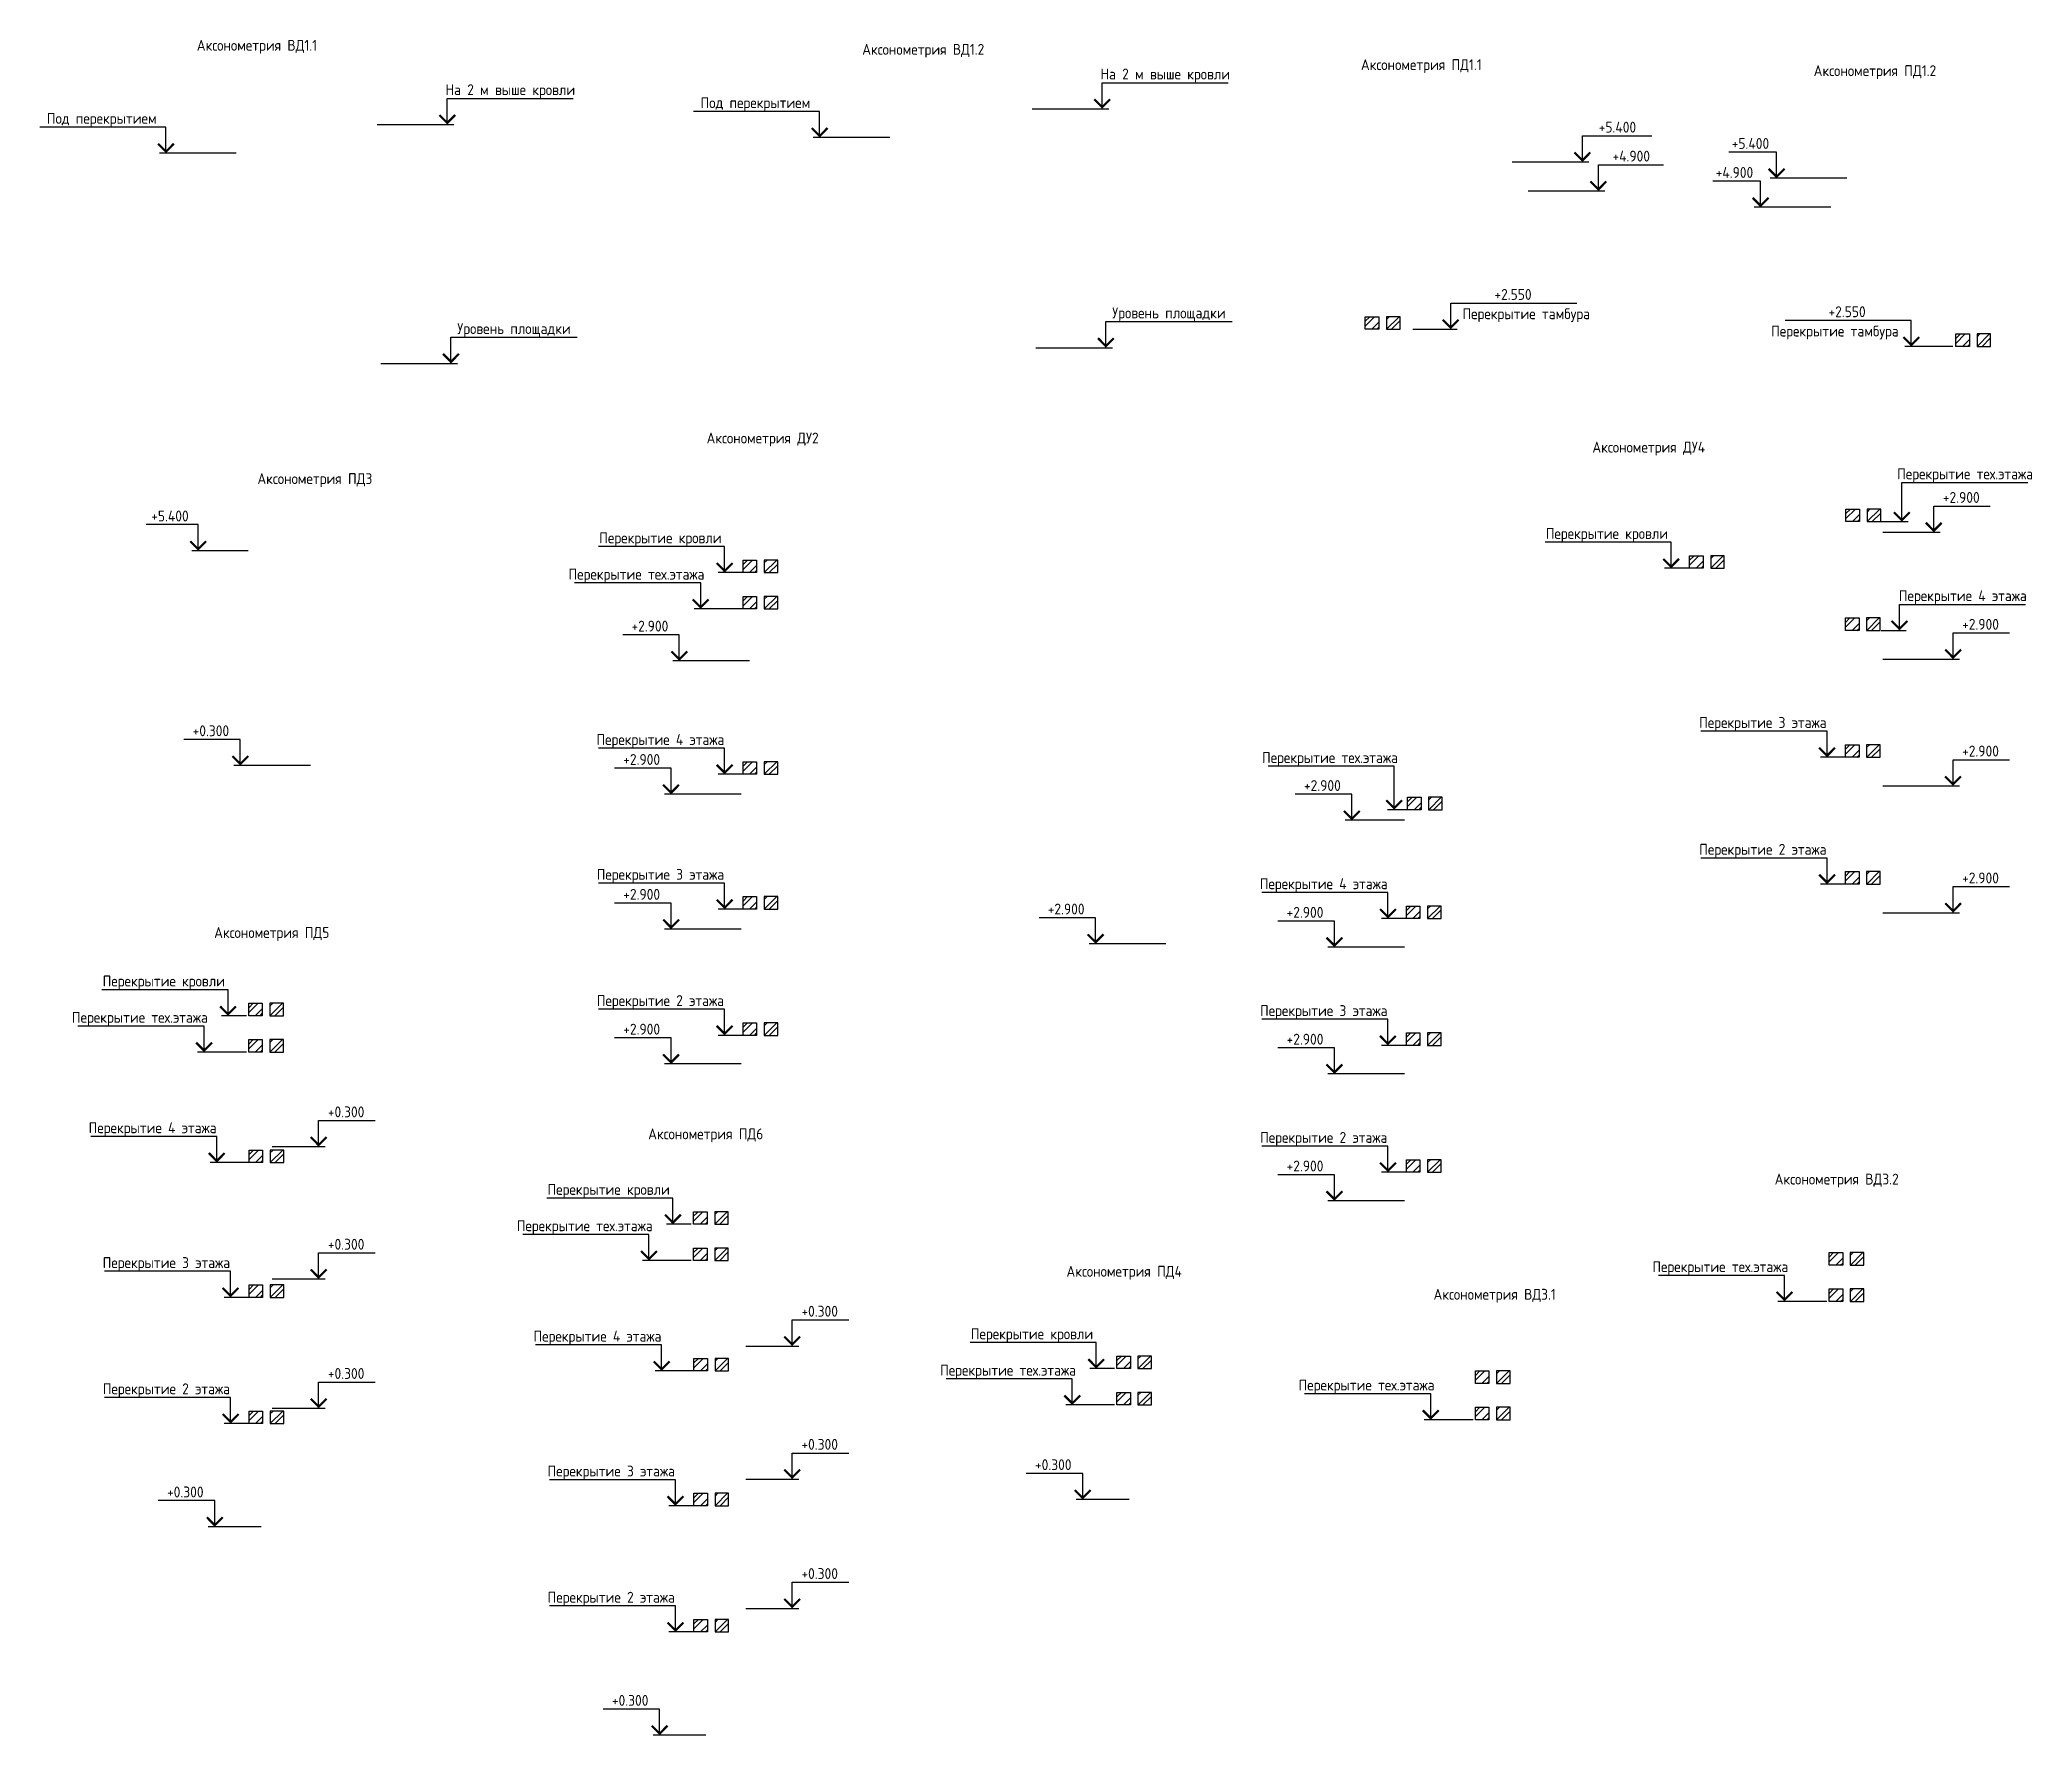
# Model space of a CAD drawing. Header units: millimetres. Extents: x -129048 to 476301, y -5853 to 215316.
# Drawn here: x -129048 to -83223, y 176312 to 215316 of the extents above; entities that cross this region are included whole.
import ezdxf
from ezdxf.enums import TextEntityAlignment as Align

# ---------------------------------------------------------------- set-up
doc = ezdxf.new("R2010")
doc.units = ezdxf.units.MM
doc.styles.add('PIK', font='isocpeur.ttf', dxfattribs={"width": 0.9, "height": 250})
doc.styles.add('TRAJECTORY_TEXT_STYLE', font='simplex.shx', dxfattribs={"width": 0.65})

msp = doc.modelspace()

# ---------------------------------------------------------------- texts
at = {"char_height": 250, "attachment_point": 1, "style": 'PIK'}
for s, insert in [('Аксонометрия ВД1.1', (-125438.14198, 215316.21538)), ('Аксонометрия ВД1.2', (-110132.81116, 215222.17569)), ('Аксонометрия ПД1.1', (-98662.49007, 214870.51238)), ('Аксонометрия ПД1.2', (-88248.30975, 214732.25299)), ('Аксонометрия ДУ2', (-113712.30077, 206280.16274)), ('Аксонометрия ДУ4', (-93338.6, 206070.29478)), ('Аксонометрия ПД3', (-124043.75856, 205345.97846)), ('Аксонометрия ПД5', (-125038.39585, 194902.81521)), ('Аксонометрия ПД6', (-115056.18656, 190270.65764)), ('Аксонометрия ВД3.2', (-89145.71636, 189230.55337)), ('Аксонометрия ПД4', (-105435.1504, 187109.45321)), ('Аксонометрия ВД3.1', (-96992.83772, 186580.29282))]:
    msp.add_mtext(s, dxfattribs=dict(at, insert=insert))

# ---------------------------------------------------------------- blocks, each defined once
blk = doc.blocks.new('*U3176')
at = {"color": 0, "linetype": 'ByBlock', "lineweight": -2}
for p, q in [((0, 6), (29, 6)), ((-16.14, 0), (0, 0))]:
    blk.add_line(p, q, dxfattribs=at)
at = {"color": 0, "linetype": 'ByBlock', "lineweight": -2, "ltscale": 100}
blk.add_line((-1.5, 0), (1.5, 0), dxfattribs=at)
blk.add_lwpolyline([(0, 0), (0, 6)], dxfattribs=at)
at = {"color": 0, "linetype": 'ByBlock', "lineweight": -2, "ltscale": 100, "const_width": 0.5}
blk.add_lwpolyline([(1.82, 2.18), (0, 0.35), (-1.82, 2.18)], dxfattribs=at)
at = {"linetype": 'ByBlock', "lineweight": -2, "ltscale": 100, "style": 'TRAJECTORY_TEXT_STYLE', "width": 0.65}
blk.add_attdef('Отм.', text='', height=3.5, dxfattribs=at).set_placement((14.5, 6), align=Align.BOTTOM_CENTER)
at = {"color": 0, "linetype": 'ByBlock', "lineweight": -2, "ltscale": 100, "style": 'TRAJECTORY_TEXT_STYLE', "width": 0.65}
blk.add_attdef('Прим.', text='', height=3.5, dxfattribs=at).set_placement((17.57, 4.8), align=Align.TOP_CENTER)
blk = doc.blocks.new('*U3179')
at = {"color": 0, "linetype": 'ByBlock', "lineweight": -2}
for p, q in [((0, 6), (13, 6)), ((-16.14, 0), (0, 0))]:
    blk.add_line(p, q, dxfattribs=at)
at = {"color": 0, "linetype": 'ByBlock', "lineweight": -2, "ltscale": 100}
blk.add_line((-1.5, 0), (1.5, 0), dxfattribs=at)
blk.add_lwpolyline([(0, 0), (0, 6)], dxfattribs=at)
at = {"color": 0, "linetype": 'ByBlock', "lineweight": -2, "ltscale": 100, "const_width": 0.5}
blk.add_lwpolyline([(1.82, 2.18), (0, 0.35), (-1.82, 2.18)], dxfattribs=at)
at = {"linetype": 'ByBlock', "lineweight": -2, "ltscale": 100, "style": 'TRAJECTORY_TEXT_STYLE', "width": 0.65}
blk.add_attdef('Отм.', text='', height=3.5, dxfattribs=at).set_placement((6.5, 6), align=Align.BOTTOM_CENTER)
at = {"color": 0, "linetype": 'ByBlock', "lineweight": -2, "ltscale": 100, "style": 'TRAJECTORY_TEXT_STYLE', "width": 0.65}
blk.add_attdef('Прим.', text='', height=3.5, dxfattribs=at).set_placement((9.57, 4.8), align=Align.TOP_CENTER)
blk = doc.blocks.new('*U3180')
at = {"color": 0, "linetype": 'ByBlock', "lineweight": -2}
for p, q in [((0, 6), (29, 6)), ((-4.24, 0), (0, 0))]:
    blk.add_line(p, q, dxfattribs=at)
at = {"color": 0, "linetype": 'ByBlock', "lineweight": -2, "ltscale": 100}
blk.add_line((-1.5, 0), (1.5, 0), dxfattribs=at)
blk.add_lwpolyline([(0, 0), (0, 6)], dxfattribs=at)
at = {"color": 0, "linetype": 'ByBlock', "lineweight": -2, "ltscale": 100, "const_width": 0.5}
blk.add_lwpolyline([(1.82, 2.18), (0, 0.35), (-1.82, 2.18)], dxfattribs=at)
at = {"linetype": 'ByBlock', "lineweight": -2, "ltscale": 100, "style": 'TRAJECTORY_TEXT_STYLE', "width": 0.65}
blk.add_attdef('Отм.', text='', height=3.5, dxfattribs=at).set_placement((14.5, 6), align=Align.BOTTOM_CENTER)
at = {"color": 0, "linetype": 'ByBlock', "lineweight": -2, "ltscale": 100, "style": 'TRAJECTORY_TEXT_STYLE', "width": 0.65}
blk.add_attdef('Прим.', text='', height=3.5, dxfattribs=at).set_placement((17.57, 4.8), align=Align.TOP_CENTER)
blk = doc.blocks.new('*U3193')
at = {"color": 0, "linetype": 'ByBlock', "lineweight": -2}
for p, q in [((0, 6), (12, 6)), ((-11.48, 0), (0, 0))]:
    blk.add_line(p, q, dxfattribs=at)
at = {"color": 0, "linetype": 'ByBlock', "lineweight": -2, "ltscale": 100}
blk.add_line((-1.5, 0), (1.5, 0), dxfattribs=at)
blk.add_lwpolyline([(0, 0), (0, 6)], dxfattribs=at)
at = {"color": 0, "linetype": 'ByBlock', "lineweight": -2, "ltscale": 100, "const_width": 0.5}
blk.add_lwpolyline([(1.82, 2.18), (0, 0.35), (-1.82, 2.18)], dxfattribs=at)
at = {"linetype": 'ByBlock', "lineweight": -2, "ltscale": 100, "style": 'TRAJECTORY_TEXT_STYLE', "width": 0.65}
blk.add_attdef('Отм.', text='', height=3.5, dxfattribs=at).set_placement((6, 6), align=Align.BOTTOM_CENTER)
at = {"color": 0, "linetype": 'ByBlock', "lineweight": -2, "ltscale": 100, "style": 'TRAJECTORY_TEXT_STYLE', "width": 0.65}
blk.add_attdef('Прим.', text='', height=3.5, dxfattribs=at).set_placement((9.07, 4.8), align=Align.TOP_CENTER)
blk = doc.blocks.new('*U3182')
at = {"color": 0, "linetype": 'ByBlock', "lineweight": -2}
for p, q in [((0, 6), (13, 6)), ((-12.15, 0), (0, 0))]:
    blk.add_line(p, q, dxfattribs=at)
at = {"color": 0, "linetype": 'ByBlock', "lineweight": -2, "ltscale": 100}
blk.add_line((-1.5, 0), (1.5, 0), dxfattribs=at)
blk.add_lwpolyline([(0, 0), (0, 6)], dxfattribs=at)
at = {"color": 0, "linetype": 'ByBlock', "lineweight": -2, "ltscale": 100, "const_width": 0.5}
blk.add_lwpolyline([(1.82, 2.18), (0, 0.35), (-1.82, 2.18)], dxfattribs=at)
at = {"linetype": 'ByBlock', "lineweight": -2, "ltscale": 100, "style": 'TRAJECTORY_TEXT_STYLE', "width": 0.65}
blk.add_attdef('Отм.', text='', height=3.5, dxfattribs=at).set_placement((6.5, 6), align=Align.BOTTOM_CENTER)
at = {"color": 0, "linetype": 'ByBlock', "lineweight": -2, "ltscale": 100, "style": 'TRAJECTORY_TEXT_STYLE', "width": 0.65}
blk.add_attdef('Прим.', text='', height=3.5, dxfattribs=at).set_placement((9.57, 4.8), align=Align.TOP_CENTER)
blk = doc.blocks.new('*U3181')
at = {"color": 0, "linetype": 'ByBlock', "lineweight": -2}
for p, q in [((0, 6), (29, 6)), ((-9.75, 0), (0, 0))]:
    blk.add_line(p, q, dxfattribs=at)
at = {"color": 0, "linetype": 'ByBlock', "lineweight": -2, "ltscale": 100}
blk.add_line((-1.5, 0), (1.5, 0), dxfattribs=at)
blk.add_lwpolyline([(0, 0), (0, 6)], dxfattribs=at)
at = {"color": 0, "linetype": 'ByBlock', "lineweight": -2, "ltscale": 100, "const_width": 0.5}
blk.add_lwpolyline([(1.82, 2.18), (0, 0.35), (-1.82, 2.18)], dxfattribs=at)
at = {"linetype": 'ByBlock', "lineweight": -2, "ltscale": 100, "style": 'TRAJECTORY_TEXT_STYLE', "width": 0.65}
blk.add_attdef('Отм.', text='', height=3.5, dxfattribs=at).set_placement((14.5, 6), align=Align.BOTTOM_CENTER)
at = {"color": 0, "linetype": 'ByBlock', "lineweight": -2, "ltscale": 100, "style": 'TRAJECTORY_TEXT_STYLE', "width": 0.65}
blk.add_attdef('Прим.', text='', height=3.5, dxfattribs=at).set_placement((17.57, 4.8), align=Align.TOP_CENTER)
blk = doc.blocks.new('*U3184')
at = {"color": 0, "linetype": 'ByBlock', "lineweight": -2}
for p, q in [((0, 9), (29, 9)), ((-4.87, 0), (0, 0))]:
    blk.add_line(p, q, dxfattribs=at)
at = {"color": 0, "linetype": 'ByBlock', "lineweight": -2, "ltscale": 100}
blk.add_line((-1.5, 0), (1.5, 0), dxfattribs=at)
blk.add_lwpolyline([(0, 0), (0, 9)], dxfattribs=at)
at = {"color": 0, "linetype": 'ByBlock', "lineweight": -2, "ltscale": 100, "const_width": 0.5}
blk.add_lwpolyline([(1.82, 2.18), (0, 0.35), (-1.82, 2.18)], dxfattribs=at)
at = {"linetype": 'ByBlock', "lineweight": -2, "ltscale": 100, "style": 'TRAJECTORY_TEXT_STYLE', "width": 0.65}
blk.add_attdef('Отм.', text='', height=3.5, dxfattribs=at).set_placement((14.5, 9), align=Align.BOTTOM_CENTER)
at = {"color": 0, "linetype": 'ByBlock', "lineweight": -2, "ltscale": 100, "style": 'TRAJECTORY_TEXT_STYLE', "width": 0.65}
blk.add_attdef('Прим.', text='', height=3.5, dxfattribs=at).set_placement((17.57, 7.8), align=Align.TOP_CENTER)
blk = doc.blocks.new('*U3185')
at = {"color": 0, "linetype": 'ByBlock', "lineweight": -2}
for p, q in [((0, 6), (13, 6)), ((-11.72, 0), (0, 0))]:
    blk.add_line(p, q, dxfattribs=at)
at = {"color": 0, "linetype": 'ByBlock', "lineweight": -2, "ltscale": 100}
blk.add_line((-1.5, 0), (1.5, 0), dxfattribs=at)
blk.add_lwpolyline([(0, 0), (0, 6)], dxfattribs=at)
at = {"color": 0, "linetype": 'ByBlock', "lineweight": -2, "ltscale": 100, "const_width": 0.5}
blk.add_lwpolyline([(1.82, 2.18), (0, 0.35), (-1.82, 2.18)], dxfattribs=at)
at = {"linetype": 'ByBlock', "lineweight": -2, "ltscale": 100, "style": 'TRAJECTORY_TEXT_STYLE', "width": 0.65}
blk.add_attdef('Отм.', text='', height=3.5, dxfattribs=at).set_placement((6.5, 6), align=Align.BOTTOM_CENTER)
at = {"color": 0, "linetype": 'ByBlock', "lineweight": -2, "ltscale": 100, "style": 'TRAJECTORY_TEXT_STYLE', "width": 0.65}
blk.add_attdef('Прим.', text='', height=3.5, dxfattribs=at).set_placement((9.57, 4.8), align=Align.TOP_CENTER)
blk = doc.blocks.new('*U3183')
at = {"color": 0, "linetype": 'ByBlock', "lineweight": -2}
for p, q in [((0, 10), (29, 10)), ((-3.07, 0), (0, 0))]:
    blk.add_line(p, q, dxfattribs=at)
at = {"color": 0, "linetype": 'ByBlock', "lineweight": -2, "ltscale": 100}
blk.add_line((-1.5, 0), (1.5, 0), dxfattribs=at)
blk.add_lwpolyline([(0, 0), (0, 10)], dxfattribs=at)
at = {"color": 0, "linetype": 'ByBlock', "lineweight": -2, "ltscale": 100, "const_width": 0.5}
blk.add_lwpolyline([(1.82, 2.18), (0, 0.35), (-1.82, 2.18)], dxfattribs=at)
at = {"linetype": 'ByBlock', "lineweight": -2, "ltscale": 100, "style": 'TRAJECTORY_TEXT_STYLE', "width": 0.65}
blk.add_attdef('Отм.', text='', height=3.5, dxfattribs=at).set_placement((14.5, 10), align=Align.BOTTOM_CENTER)
at = {"color": 0, "linetype": 'ByBlock', "lineweight": -2, "ltscale": 100, "style": 'TRAJECTORY_TEXT_STYLE', "width": 0.65}
blk.add_attdef('Прим.', text='', height=3.5, dxfattribs=at).set_placement((17.57, 8.8), align=Align.TOP_CENTER)
blk = doc.blocks.new('*U3187')
at = {"color": 0, "linetype": 'ByBlock', "lineweight": -2}
for p, q in [((0, 6), (29, 6)), ((-8.73, 0), (0, 0))]:
    blk.add_line(p, q, dxfattribs=at)
at = {"color": 0, "linetype": 'ByBlock', "lineweight": -2, "ltscale": 100}
blk.add_line((-1.5, 0), (1.5, 0), dxfattribs=at)
blk.add_lwpolyline([(0, 0), (0, 6)], dxfattribs=at)
at = {"color": 0, "linetype": 'ByBlock', "lineweight": -2, "ltscale": 100, "const_width": 0.5}
blk.add_lwpolyline([(1.82, 2.18), (0, 0.35), (-1.82, 2.18)], dxfattribs=at)
at = {"linetype": 'ByBlock', "lineweight": -2, "ltscale": 100, "style": 'TRAJECTORY_TEXT_STYLE', "width": 0.65}
blk.add_attdef('Отм.', text='', height=3.5, dxfattribs=at).set_placement((14.5, 6), align=Align.BOTTOM_CENTER)
at = {"color": 0, "linetype": 'ByBlock', "lineweight": -2, "ltscale": 100, "style": 'TRAJECTORY_TEXT_STYLE', "width": 0.65}
blk.add_attdef('Прим.', text='', height=3.5, dxfattribs=at).set_placement((17.57, 4.8), align=Align.TOP_CENTER)
blk = doc.blocks.new('*U3186')
at = {"color": 0, "linetype": 'ByBlock', "lineweight": -2}
for p, q in [((0, 6), (29, 6)), ((-9.54, 0), (0, 0))]:
    blk.add_line(p, q, dxfattribs=at)
at = {"color": 0, "linetype": 'ByBlock', "lineweight": -2, "ltscale": 100}
blk.add_line((-1.5, 0), (1.5, 0), dxfattribs=at)
blk.add_lwpolyline([(0, 0), (0, 6)], dxfattribs=at)
at = {"color": 0, "linetype": 'ByBlock', "lineweight": -2, "ltscale": 100, "const_width": 0.5}
blk.add_lwpolyline([(1.82, 2.18), (0, 0.35), (-1.82, 2.18)], dxfattribs=at)
at = {"linetype": 'ByBlock', "lineweight": -2, "ltscale": 100, "style": 'TRAJECTORY_TEXT_STYLE', "width": 0.65}
blk.add_attdef('Отм.', text='', height=3.5, dxfattribs=at).set_placement((14.5, 6), align=Align.BOTTOM_CENTER)
at = {"color": 0, "linetype": 'ByBlock', "lineweight": -2, "ltscale": 100, "style": 'TRAJECTORY_TEXT_STYLE', "width": 0.65}
blk.add_attdef('Прим.', text='', height=3.5, dxfattribs=at).set_placement((17.57, 4.8), align=Align.TOP_CENTER)
blk = doc.blocks.new('*U3190')
at = {"color": 0, "linetype": 'ByBlock', "lineweight": -2}
for p, q in [((0, 6), (11, 6)), ((-16.14, 0), (0, 0))]:
    blk.add_line(p, q, dxfattribs=at)
at = {"color": 0, "linetype": 'ByBlock', "lineweight": -2, "ltscale": 100}
blk.add_line((-1.5, 0), (1.5, 0), dxfattribs=at)
blk.add_lwpolyline([(0, 0), (0, 6)], dxfattribs=at)
at = {"color": 0, "linetype": 'ByBlock', "lineweight": -2, "ltscale": 100, "const_width": 0.5}
blk.add_lwpolyline([(1.82, 2.18), (0, 0.35), (-1.82, 2.18)], dxfattribs=at)
at = {"linetype": 'ByBlock', "lineweight": -2, "ltscale": 100, "style": 'TRAJECTORY_TEXT_STYLE', "width": 0.65}
blk.add_attdef('Отм.', text='', height=3.5, dxfattribs=at).set_placement((5.5, 6), align=Align.BOTTOM_CENTER)
at = {"color": 0, "linetype": 'ByBlock', "lineweight": -2, "ltscale": 100, "style": 'TRAJECTORY_TEXT_STYLE', "width": 0.65}
blk.add_attdef('Прим.', text='', height=3.5, dxfattribs=at).set_placement((8.57, 4.8), align=Align.TOP_CENTER)
blk = doc.blocks.new('*U3189')
at = {"color": 0, "linetype": 'ByBlock', "lineweight": -2}
for p, q in [((0, 6), (16, 6)), ((-16.14, 0), (0, 0))]:
    blk.add_line(p, q, dxfattribs=at)
at = {"color": 0, "linetype": 'ByBlock', "lineweight": -2, "ltscale": 100}
blk.add_line((-1.5, 0), (1.5, 0), dxfattribs=at)
blk.add_lwpolyline([(0, 0), (0, 6)], dxfattribs=at)
at = {"color": 0, "linetype": 'ByBlock', "lineweight": -2, "ltscale": 100, "const_width": 0.5}
blk.add_lwpolyline([(1.82, 2.18), (0, 0.35), (-1.82, 2.18)], dxfattribs=at)
at = {"linetype": 'ByBlock', "lineweight": -2, "ltscale": 100, "style": 'TRAJECTORY_TEXT_STYLE', "width": 0.65}
blk.add_attdef('Отм.', text='', height=3.5, dxfattribs=at).set_placement((8, 6), align=Align.BOTTOM_CENTER)
at = {"color": 0, "linetype": 'ByBlock', "lineweight": -2, "ltscale": 100, "style": 'TRAJECTORY_TEXT_STYLE', "width": 0.65}
blk.add_attdef('Прим.', text='', height=3.5, dxfattribs=at).set_placement((11.07, 4.8), align=Align.TOP_CENTER)
blk = doc.blocks.new('*U3188')
at = {"color": 0, "linetype": 'ByBlock', "lineweight": -2}
for p, q in [((0, 6), (15, 6)), ((-16.14, 0), (0, 0))]:
    blk.add_line(p, q, dxfattribs=at)
at = {"color": 0, "linetype": 'ByBlock', "lineweight": -2, "ltscale": 100}
blk.add_line((-1.5, 0), (1.5, 0), dxfattribs=at)
blk.add_lwpolyline([(0, 0), (0, 6)], dxfattribs=at)
at = {"color": 0, "linetype": 'ByBlock', "lineweight": -2, "ltscale": 100, "const_width": 0.5}
blk.add_lwpolyline([(1.82, 2.18), (0, 0.35), (-1.82, 2.18)], dxfattribs=at)
at = {"linetype": 'ByBlock', "lineweight": -2, "ltscale": 100, "style": 'TRAJECTORY_TEXT_STYLE', "width": 0.65}
blk.add_attdef('Отм.', text='', height=3.5, dxfattribs=at).set_placement((7.5, 6), align=Align.BOTTOM_CENTER)
at = {"color": 0, "linetype": 'ByBlock', "lineweight": -2, "ltscale": 100, "style": 'TRAJECTORY_TEXT_STYLE', "width": 0.65}
blk.add_attdef('Прим.', text='', height=3.5, dxfattribs=at).set_placement((10.57, 4.8), align=Align.TOP_CENTER)
blk = doc.blocks.new('*U3192')
at = {"color": 0, "linetype": 'ByBlock', "lineweight": -2}
for p, q in [((0, 6), (29, 6)), ((-7.41, 0), (0, 0))]:
    blk.add_line(p, q, dxfattribs=at)
at = {"color": 0, "linetype": 'ByBlock', "lineweight": -2, "ltscale": 100}
blk.add_line((-1.5, 0), (1.5, 0), dxfattribs=at)
blk.add_lwpolyline([(0, 0), (0, 6)], dxfattribs=at)
at = {"color": 0, "linetype": 'ByBlock', "lineweight": -2, "ltscale": 100, "const_width": 0.5}
blk.add_lwpolyline([(1.82, 2.18), (0, 0.35), (-1.82, 2.18)], dxfattribs=at)
at = {"linetype": 'ByBlock', "lineweight": -2, "ltscale": 100, "style": 'TRAJECTORY_TEXT_STYLE', "width": 0.65}
blk.add_attdef('Отм.', text='', height=3.5, dxfattribs=at).set_placement((14.5, 6), align=Align.BOTTOM_CENTER)
at = {"color": 0, "linetype": 'ByBlock', "lineweight": -2, "ltscale": 100, "style": 'TRAJECTORY_TEXT_STYLE', "width": 0.65}
blk.add_attdef('Прим.', text='', height=3.5, dxfattribs=at).set_placement((17.57, 4.8), align=Align.TOP_CENTER)
blk = doc.blocks.new('*U3191')
at = {"color": 0, "linetype": 'ByBlock', "lineweight": -2}
for p, q in [((0, 6), (13, 6)), ((-10.66, 0), (0, 0))]:
    blk.add_line(p, q, dxfattribs=at)
at = {"color": 0, "linetype": 'ByBlock', "lineweight": -2, "ltscale": 100}
blk.add_line((-1.5, 0), (1.5, 0), dxfattribs=at)
blk.add_lwpolyline([(0, 0), (0, 6)], dxfattribs=at)
at = {"color": 0, "linetype": 'ByBlock', "lineweight": -2, "ltscale": 100, "const_width": 0.5}
blk.add_lwpolyline([(1.82, 2.18), (0, 0.35), (-1.82, 2.18)], dxfattribs=at)
at = {"linetype": 'ByBlock', "lineweight": -2, "ltscale": 100, "style": 'TRAJECTORY_TEXT_STYLE', "width": 0.65}
blk.add_attdef('Отм.', text='', height=3.5, dxfattribs=at).set_placement((6.5, 6), align=Align.BOTTOM_CENTER)
at = {"color": 0, "linetype": 'ByBlock', "lineweight": -2, "ltscale": 100, "style": 'TRAJECTORY_TEXT_STYLE', "width": 0.65}
blk.add_attdef('Прим.', text='', height=3.5, dxfattribs=at).set_placement((9.57, 4.8), align=Align.TOP_CENTER)

# ---------------------------------------------------------------- hatches: boundary and pattern name
h = msp.add_hatch()
h.set_pattern_fill('ANSI32', color=256, scale=25)
h.set_pattern_definition([(45, (-73961.4, 204819.7), (-168.3798, 168.3798), []), (45, (-73849.14, 204819.7), (-168.3798, 168.3798), [])])
h.paths.add_polyline_path([(-98249.28962, 208946.83514), (-98562.09504, 208946.83514), (-98562.09504, 208658.86218), (-98249.28962, 208658.86218)])
h.paths.add_polyline_path([(-98075.99914, 208946.83514), (-98075.99914, 208658.86218), (-97763.19371, 208658.86218), (-97763.19371, 208946.83514)])
h = msp.add_hatch()
h.set_pattern_fill('ANSI32', color=256, scale=25)
h.set_pattern_definition([(45, (-60377.13, 204421.5), (-168.3798, 168.3798), []), (45, (-60264.87, 204421.5), (-168.3798, 168.3798), [])])
h.paths.add_polyline_path([(-84665.02547, 208548.62913), (-84977.8309, 208548.62913), (-84977.8309, 208260.65618), (-84665.02547, 208260.65618)])
h.paths.add_polyline_path([(-84491.73499, 208548.62913), (-84491.73499, 208260.65618), (-84178.92956, 208260.65618), (-84178.92956, 208548.62913)])
h = msp.add_hatch()
h.set_pattern_fill('ANSI32', color=256, scale=25)
h.set_pattern_definition([(45, (-62904.93, 200392.34), (-168.3798, 168.3798), []), (45, (-62792.68, 200392.34), (-168.3798, 168.3798), [])])
h.paths.add_polyline_path([(-87192.83359, 204519.47114), (-87505.63901, 204519.47114), (-87505.63901, 204231.49818), (-87192.83359, 204231.49818)])
h.paths.add_polyline_path([(-87019.54311, 204519.47114), (-87019.54311, 204231.49818), (-86706.73768, 204231.49818), (-86706.73768, 204519.47114)])
h = msp.add_hatch()
h.set_pattern_fill('ANSI32', color=256, scale=25)
h.set_pattern_definition([(45, (-88272.84, 199220), (-168.3798, 168.3798), []), (45, (-88160.6, 199220), (-168.3798, 168.3798), [])])
h.paths.add_polyline_path([(-112560.74234, 203347.13932), (-112873.54777, 203347.13932), (-112873.54777, 203059.16636), (-112560.74234, 203059.16636)])
h.paths.add_polyline_path([(-112387.45186, 203347.13932), (-112387.45186, 203059.16636), (-112074.64643, 203059.16636), (-112074.64643, 203347.13932)])
h = msp.add_hatch()
h.set_pattern_fill('ANSI32', color=256, scale=25)
h.set_pattern_definition([(45, (-66502.43, 199319.52), (-168.3798, 168.3798), []), (45, (-66390.17, 199319.52), (-168.3798, 168.3798), [])])
h.paths.add_polyline_path([(-90790.32563, 203446.64907), (-91103.13106, 203446.64907), (-91103.13106, 203158.67611), (-90790.32563, 203158.67611)])
h.paths.add_polyline_path([(-90617.03515, 203446.64907), (-90617.03515, 203158.67611), (-90304.22973, 203158.67611), (-90304.22973, 203446.64907)])
h = msp.add_hatch()
h.set_pattern_fill('ANSI32', color=256, scale=25)
h.set_pattern_definition([(45, (-88272.84, 198383.85), (-168.3798, 168.3798), []), (45, (-88160.6, 198383.85), (-168.3798, 168.3798), [])])
h.paths.add_polyline_path([(-112560.74234, 202510.98341), (-112873.54777, 202510.98341), (-112873.54777, 202223.01045), (-112560.74234, 202223.01045)])
h.paths.add_polyline_path([(-112387.45186, 202510.98341), (-112387.45186, 202223.01045), (-112074.64643, 202223.01045), (-112074.64643, 202510.98341)])
h = msp.add_hatch()
h.set_pattern_fill('ANSI32', color=256, scale=25)
h.set_pattern_definition([(45, (-62915.75, 197889.15), (-168.3798, 168.3798), []), (45, (-62803.5, 197889.15), (-168.3798, 168.3798), [])])
h.paths.add_polyline_path([(-87203.65389, 202016.28017), (-87516.45932, 202016.28017), (-87516.45932, 201728.30722), (-87203.65389, 201728.30722)])
h.paths.add_polyline_path([(-87030.36341, 202016.28017), (-87030.36341, 201728.30722), (-86717.55799, 201728.30722), (-86717.55799, 202016.28017)])
h = msp.add_hatch()
h.set_pattern_fill('ANSI32', color=256, scale=25)
h.set_pattern_definition([(45, (-62915.75, 194971.24), (-168.3798, 168.3798), []), (45, (-62803.5, 194971.24), (-168.3798, 168.3798), [])])
h.paths.add_polyline_path([(-87203.65389, 199098.37152), (-87516.45932, 199098.37152), (-87516.45932, 198810.39856), (-87203.65389, 198810.39856)])
h.paths.add_polyline_path([(-87030.36341, 199098.37152), (-87030.36341, 198810.39856), (-86717.55799, 198810.39856), (-86717.55799, 199098.37152)])
h = msp.add_hatch()
h.set_pattern_fill('ANSI32', color=256, scale=25)
h.set_pattern_definition([(45, (-88272.84, 194579.41), (-168.3798, 168.3798), []), (45, (-88160.6, 194579.41), (-168.3798, 168.3798), [])])
h.paths.add_polyline_path([(-112560.74234, 198706.54277), (-112873.54777, 198706.54277), (-112873.54777, 198418.56981), (-112560.74234, 198418.56981)])
h.paths.add_polyline_path([(-112387.45186, 198706.54277), (-112387.45186, 198418.56981), (-112074.64643, 198418.56981), (-112074.64643, 198706.54277)])
h = msp.add_hatch()
h.set_pattern_fill('ANSI32', color=256, scale=25)
h.set_pattern_definition([(45, (-72989.34, 193764.4), (-168.3798, 168.3798), []), (45, (-72877.09, 193764.4), (-168.3798, 168.3798), [])])
h.paths.add_polyline_path([(-97277.23781, 197891.5325), (-97590.04323, 197891.5325), (-97590.04323, 197603.55954), (-97277.23781, 197603.55954)])
h.paths.add_polyline_path([(-97103.94733, 197891.5325), (-97103.94733, 197603.55954), (-96791.1419, 197603.55954), (-96791.1419, 197891.5325)])
h = msp.add_hatch()
h.set_pattern_fill('ANSI32', color=256, scale=25)
h.set_pattern_definition([(45, (-62915.75, 192053.33), (-168.3798, 168.3798), []), (45, (-62803.5, 192053.33), (-168.3798, 168.3798), [])])
h.paths.add_polyline_path([(-87203.65389, 196180.46286), (-87516.45932, 196180.46286), (-87516.45932, 195892.4899), (-87203.65389, 195892.4899)])
h.paths.add_polyline_path([(-87030.36341, 196180.46286), (-87030.36341, 195892.4899), (-86717.55799, 195892.4899), (-86717.55799, 196180.46286)])
h = msp.add_hatch()
h.set_pattern_fill('ANSI32', color=256, scale=25)
h.set_pattern_definition([(45, (-88272.84, 191477.25), (-168.3798, 168.3798), []), (45, (-88160.6, 191477.25), (-168.3798, 168.3798), [])])
h.paths.add_polyline_path([(-112560.74234, 195604.38462), (-112873.54777, 195604.38462), (-112873.54777, 195316.41167), (-112560.74234, 195316.41167)])
h.paths.add_polyline_path([(-112387.45186, 195604.38462), (-112387.45186, 195316.41167), (-112074.64643, 195316.41167), (-112074.64643, 195604.38462)])
h = msp.add_hatch()
h.set_pattern_fill('ANSI32', color=256, scale=25)
h.set_pattern_definition([(45, (-73015.8, 191261.2), (-168.3798, 168.3798), []), (45, (-72903.55, 191261.2), (-168.3798, 168.3798), [])])
h.paths.add_polyline_path([(-97303.70267, 195388.34153), (-97616.5081, 195388.34153), (-97616.5081, 195100.36858), (-97303.70267, 195100.36858)])
h.paths.add_polyline_path([(-97130.41219, 195388.34153), (-97130.41219, 195100.36858), (-96817.60677, 195100.36858), (-96817.60677, 195388.34153)])
h = msp.add_hatch()
h.set_pattern_fill('ANSI32', color=256, scale=25)
h.set_pattern_definition([(45, (-99643.4, 189024.08), (-168.3798, 168.3798), []), (45, (-99531.15, 189024.08), (-168.3798, 168.3798), [])])
h.paths.add_polyline_path([(-123931.30062, 193151.2057), (-124244.10605, 193151.2057), (-124244.10605, 192863.23274), (-123931.30062, 192863.23274)])
h.paths.add_polyline_path([(-123758.01014, 193151.2057), (-123758.01014, 192863.23274), (-123445.20471, 192863.23274), (-123445.20471, 193151.2057)])
h = msp.add_hatch()
h.set_pattern_fill('ANSI32', color=256, scale=25)
h.set_pattern_definition([(45, (-88272.84, 188573.99), (-168.3798, 168.3798), []), (45, (-88160.6, 188573.99), (-168.3798, 168.3798), [])])
h.paths.add_polyline_path([(-112560.74234, 192701.1166), (-112873.54777, 192701.1166), (-112873.54777, 192413.14365), (-112560.74234, 192413.14365)])
h.paths.add_polyline_path([(-112387.45186, 192701.1166), (-112387.45186, 192413.14365), (-112074.64643, 192413.14365), (-112074.64643, 192701.1166)])
h = msp.add_hatch()
h.set_pattern_fill('ANSI32', color=256, scale=25)
h.set_pattern_definition([(45, (-73015.8, 188343.3), (-168.3798, 168.3798), []), (45, (-72903.55, 188343.3), (-168.3798, 168.3798), [])])
h.paths.add_polyline_path([(-97303.70267, 192470.43288), (-97616.5081, 192470.43288), (-97616.5081, 192182.45992), (-97303.70267, 192182.45992)])
h.paths.add_polyline_path([(-97130.41219, 192470.43288), (-97130.41219, 192182.45992), (-96817.60677, 192182.45992), (-96817.60677, 192470.43288)])
h = msp.add_hatch()
h.set_pattern_fill('ANSI32', color=256, scale=25)
h.set_pattern_definition([(45, (-99643.4, 188187.92), (-168.3798, 168.3798), []), (45, (-99531.15, 188187.92), (-168.3798, 168.3798), [])])
h.paths.add_polyline_path([(-123931.30062, 192315.04978), (-124244.10605, 192315.04978), (-124244.10605, 192027.07683), (-123931.30062, 192027.07683)])
h.paths.add_polyline_path([(-123758.01014, 192315.04978), (-123758.01014, 192027.07683), (-123445.20471, 192027.07683), (-123445.20471, 192315.04978)])
h = msp.add_hatch()
h.set_pattern_fill('ANSI32', color=256, scale=25)
h.set_pattern_definition([(45, (-99635.74, 185647.34), (-168.3798, 168.3798), []), (45, (-99523.49, 185647.34), (-168.3798, 168.3798), [])])
h.paths.add_polyline_path([(-123923.63957, 189774.46652), (-124236.445, 189774.46652), (-124236.445, 189486.49356), (-123923.63957, 189486.49356)])
h.paths.add_polyline_path([(-123750.34909, 189774.46652), (-123750.34909, 189486.49356), (-123437.54366, 189486.49356), (-123437.54366, 189774.46652)])
h = msp.add_hatch()
h.set_pattern_fill('ANSI32', color=256, scale=25)
h.set_pattern_definition([(45, (-73015.8, 185425.4), (-168.3798, 168.3798), []), (45, (-72903.55, 185425.4), (-168.3798, 168.3798), [])])
h.paths.add_polyline_path([(-97303.70267, 189552.52422), (-97616.5081, 189552.52422), (-97616.5081, 189264.55126), (-97303.70267, 189264.55126)])
h.paths.add_polyline_path([(-97130.41219, 189552.52422), (-97130.41219, 189264.55126), (-96817.60677, 189264.55126), (-96817.60677, 189552.52422)])
h = msp.add_hatch()
h.set_pattern_fill('ANSI32', color=256, scale=25)
h.set_pattern_definition([(45, (-89411.37, 184228.9), (-168.3798, 168.3798), []), (45, (-89299.12, 184228.9), (-168.3798, 168.3798), [])])
h.paths.add_polyline_path([(-113699.27058, 188356.02994), (-114012.076, 188356.02994), (-114012.076, 188068.05699), (-113699.27058, 188068.05699)])
h.paths.add_polyline_path([(-113525.98009, 188356.02994), (-113525.98009, 188068.05699), (-113213.17467, 188068.05699), (-113213.17467, 188356.02994)])
h = msp.add_hatch()
h.set_pattern_fill('ANSI32', color=256, scale=25)
h.set_pattern_definition([(45, (-89411.37, 183392.74), (-168.3798, 168.3798), []), (45, (-89299.12, 183392.74), (-168.3798, 168.3798), [])])
h.paths.add_polyline_path([(-113699.27058, 187519.87403), (-114012.076, 187519.87403), (-114012.076, 187231.90107), (-113699.27058, 187231.90107)])
h.paths.add_polyline_path([(-113525.98009, 187519.87403), (-113525.98009, 187231.90107), (-113213.17467, 187231.90107), (-113213.17467, 187519.87403)])
h = msp.add_hatch()
h.set_pattern_fill('ANSI32', color=256, scale=25)
h.set_pattern_definition([(45, (-63292.26, 183287.56), (-168.3798, 168.3798), []), (45, (-63180, 183287.56), (-168.3798, 168.3798), [])])
h.paths.add_polyline_path([(-87580.15986, 187414.68964), (-87892.96528, 187414.68964), (-87892.96528, 187126.71669), (-87580.15986, 187126.71669)])
h.paths.add_polyline_path([(-87406.86938, 187414.68964), (-87406.86938, 187126.71669), (-87094.06395, 187126.71669), (-87094.06395, 187414.68964)])
h = msp.add_hatch()
h.set_pattern_fill('ANSI32', color=256, scale=25)
h.set_pattern_definition([(45, (-99635.74, 182545.18), (-168.3798, 168.3798), []), (45, (-99523.49, 182545.18), (-168.3798, 168.3798), [])])
h.paths.add_polyline_path([(-123923.63957, 186672.30837), (-124236.445, 186672.30837), (-124236.445, 186384.33541), (-123923.63957, 186384.33541)])
h.paths.add_polyline_path([(-123750.34909, 186672.30837), (-123750.34909, 186384.33541), (-123437.54366, 186384.33541), (-123437.54366, 186672.30837)])
h = msp.add_hatch()
h.set_pattern_fill('ANSI32', color=256, scale=25)
h.set_pattern_definition([(45, (-63292.26, 182451.4), (-168.3798, 168.3798), []), (45, (-63180, 182451.4), (-168.3798, 168.3798), [])])
h.paths.add_polyline_path([(-87580.15986, 186578.53373), (-87892.96528, 186578.53373), (-87892.96528, 186290.56077), (-87580.15986, 186290.56077)])
h.paths.add_polyline_path([(-87406.86938, 186578.53373), (-87406.86938, 186290.56077), (-87094.06395, 186290.56077), (-87094.06395, 186578.53373)])
h = msp.add_hatch()
h.set_pattern_fill('ANSI32', color=256, scale=25)
h.set_pattern_definition([(45, (-89403.7, 180852.16), (-168.3798, 168.3798), []), (45, (-89291.46, 180852.16), (-168.3798, 168.3798), [])])
h.paths.add_polyline_path([(-113691.60953, 184979.29076), (-114004.41495, 184979.29076), (-114004.41495, 184691.31781), (-113691.60953, 184691.31781)])
h.paths.add_polyline_path([(-113518.31905, 184979.29076), (-113518.31905, 184691.31781), (-113205.51362, 184691.31781), (-113205.51362, 184979.29076)])
h = msp.add_hatch()
h.set_pattern_fill('ANSI32', color=256, scale=25)
h.set_pattern_definition([(45, (-79674.82, 180906.57), (-168.3798, 168.3798), []), (45, (-79562.57, 180906.57), (-168.3798, 168.3798), [])])
h.paths.add_polyline_path([(-103962.72155, 185033.69801), (-104275.52697, 185033.69801), (-104275.52697, 184745.72505), (-103962.72155, 184745.72505)])
h.paths.add_polyline_path([(-103789.43107, 185033.69801), (-103789.43107, 184745.72505), (-103476.62564, 184745.72505), (-103476.62564, 185033.69801)])
h = msp.add_hatch()
h.set_pattern_fill('ANSI32', color=256, scale=25)
h.set_pattern_definition([(45, (-71429.25, 180565), (-168.3798, 168.3798), []), (45, (-71317, 180565), (-168.3798, 168.3798), [])])
h.paths.add_polyline_path([(-95717.15121, 184692.12946), (-96029.95664, 184692.12946), (-96029.95664, 184404.15651), (-95717.15121, 184404.15651)])
h.paths.add_polyline_path([(-95543.86073, 184692.12946), (-95543.86073, 184404.15651), (-95231.05531, 184404.15651), (-95231.05531, 184692.12946)])
h = msp.add_hatch()
h.set_pattern_fill('ANSI32', color=256, scale=25)
h.set_pattern_definition([(45, (-99635.74, 179641.9), (-168.3798, 168.3798), []), (45, (-99523.49, 179641.9), (-168.3798, 168.3798), [])])
h.paths.add_polyline_path([(-123923.63957, 183769.04035), (-124236.445, 183769.04035), (-124236.445, 183481.06739), (-123923.63957, 183481.06739)])
h.paths.add_polyline_path([(-123750.34909, 183769.04035), (-123750.34909, 183481.06739), (-123437.54366, 183481.06739), (-123437.54366, 183769.04035)])
h = msp.add_hatch()
h.set_pattern_fill('ANSI32', color=256, scale=25)
h.set_pattern_definition([(45, (-79674.82, 180070.41), (-168.3798, 168.3798), []), (45, (-79562.57, 180070.41), (-168.3798, 168.3798), [])])
h.paths.add_polyline_path([(-103962.72155, 184197.54209), (-104275.52697, 184197.54209), (-104275.52697, 183909.56914), (-103962.72155, 183909.56914)])
h.paths.add_polyline_path([(-103789.43107, 184197.54209), (-103789.43107, 183909.56914), (-103476.62564, 183909.56914), (-103476.62564, 184197.54209)])
h = msp.add_hatch()
h.set_pattern_fill('ANSI32', color=256, scale=25)
h.set_pattern_definition([(45, (-71429.25, 179728.84), (-168.3798, 168.3798), []), (45, (-71317, 179728.84), (-168.3798, 168.3798), [])])
h.paths.add_polyline_path([(-95717.15121, 183855.97355), (-96029.95664, 183855.97355), (-96029.95664, 183568.00059), (-95717.15121, 183568.00059)])
h.paths.add_polyline_path([(-95543.86073, 183855.97355), (-95543.86073, 183568.00059), (-95231.05531, 183568.00059), (-95231.05531, 183855.97355)])
h = msp.add_hatch()
h.set_pattern_fill('ANSI32', color=256, scale=25)
h.set_pattern_definition([(45, (-89403.7, 177750), (-168.3798, 168.3798), []), (45, (-89291.46, 177750), (-168.3798, 168.3798), [])])
h.paths.add_polyline_path([(-113691.60953, 181877.13261), (-114004.41495, 181877.13261), (-114004.41495, 181589.15966), (-113691.60953, 181589.15966)])
h.paths.add_polyline_path([(-113518.31905, 181877.13261), (-113518.31905, 181589.15966), (-113205.51362, 181589.15966), (-113205.51362, 181877.13261)])
h = msp.add_hatch()
h.set_pattern_fill('ANSI32', color=256, scale=25)
h.set_pattern_definition([(45, (-89403.7, 174846.73), (-168.3798, 168.3798), []), (45, (-89291.46, 174846.73), (-168.3798, 168.3798), [])])
h.paths.add_polyline_path([(-113691.60953, 178973.86459), (-114004.41495, 178973.86459), (-114004.41495, 178685.89164), (-113691.60953, 178685.89164)])
h.paths.add_polyline_path([(-113518.31905, 178973.86459), (-113518.31905, 178685.89164), (-113205.51362, 178685.89164), (-113205.51362, 178973.86459)])

# ---------------------------------------------------------------- linework, layer by layer
for points in [[(-98249.28962, 208658.86218), (-98562.09504, 208658.86218), (-98562.09504, 208946.83514), (-98249.28962, 208946.83514)], [(-98075.99914, 208658.86218), (-97763.19371, 208658.86218), (-97763.19371, 208946.83514), (-98075.99914, 208946.83514)], [(-84665.02547, 208260.65618), (-84977.8309, 208260.65618), (-84977.8309, 208548.62913), (-84665.02547, 208548.62913)], [(-84491.73499, 208260.65618), (-84178.92956, 208260.65618), (-84178.92956, 208548.62913), (-84491.73499, 208548.62913)], [(-87192.83359, 204231.49818), (-87505.63901, 204231.49818), (-87505.63901, 204519.47114), (-87192.83359, 204519.47114)], [(-87019.54311, 204231.49818), (-86706.73768, 204231.49818), (-86706.73768, 204519.47114), (-87019.54311, 204519.47114)], [(-112560.74234, 203059.16636), (-112873.54777, 203059.16636), (-112873.54777, 203347.13932), (-112560.74234, 203347.13932)], [(-112387.45186, 203059.16636), (-112074.64643, 203059.16636), (-112074.64643, 203347.13932), (-112387.45186, 203347.13932)], [(-90790.32563, 203158.67611), (-91103.13106, 203158.67611), (-91103.13106, 203446.64907), (-90790.32563, 203446.64907)], [(-90617.03515, 203158.67611), (-90304.22973, 203158.67611), (-90304.22973, 203446.64907), (-90617.03515, 203446.64907)], [(-112560.74234, 202223.01045), (-112873.54777, 202223.01045), (-112873.54777, 202510.98341), (-112560.74234, 202510.98341)], [(-112387.45186, 202223.01045), (-112074.64643, 202223.01045), (-112074.64643, 202510.98341), (-112387.45186, 202510.98341)], [(-87203.65389, 201728.30722), (-87516.45932, 201728.30722), (-87516.45932, 202016.28017), (-87203.65389, 202016.28017)], [(-87030.36341, 201728.30722), (-86717.55799, 201728.30722), (-86717.55799, 202016.28017), (-87030.36341, 202016.28017)], [(-87203.65389, 198810.39856), (-87516.45932, 198810.39856), (-87516.45932, 199098.37152), (-87203.65389, 199098.37152)], [(-87030.36341, 198810.39856), (-86717.55799, 198810.39856), (-86717.55799, 199098.37152), (-87030.36341, 199098.37152)], [(-112560.74234, 198418.56981), (-112873.54777, 198418.56981), (-112873.54777, 198706.54277), (-112560.74234, 198706.54277)], [(-112387.45186, 198418.56981), (-112074.64643, 198418.56981), (-112074.64643, 198706.54277), (-112387.45186, 198706.54277)], [(-97277.23781, 197603.55954), (-97590.04323, 197603.55954), (-97590.04323, 197891.5325), (-97277.23781, 197891.5325)], [(-97103.94733, 197603.55954), (-96791.1419, 197603.55954), (-96791.1419, 197891.5325), (-97103.94733, 197891.5325)], [(-87203.65389, 195892.4899), (-87516.45932, 195892.4899), (-87516.45932, 196180.46286), (-87203.65389, 196180.46286)], [(-87030.36341, 195892.4899), (-86717.55799, 195892.4899), (-86717.55799, 196180.46286), (-87030.36341, 196180.46286)], [(-112560.74234, 195316.41167), (-112873.54777, 195316.41167), (-112873.54777, 195604.38462), (-112560.74234, 195604.38462)], [(-112387.45186, 195316.41167), (-112074.64643, 195316.41167), (-112074.64643, 195604.38462), (-112387.45186, 195604.38462)], [(-97303.70267, 195100.36858), (-97616.5081, 195100.36858), (-97616.5081, 195388.34153), (-97303.70267, 195388.34153)], [(-97130.41219, 195100.36858), (-96817.60677, 195100.36858), (-96817.60677, 195388.34153), (-97130.41219, 195388.34153)], [(-123931.30062, 192863.23274), (-124244.10605, 192863.23274), (-124244.10605, 193151.2057), (-123931.30062, 193151.2057)], [(-123758.01014, 192863.23274), (-123445.20471, 192863.23274), (-123445.20471, 193151.2057), (-123758.01014, 193151.2057)], [(-112560.74234, 192413.14365), (-112873.54777, 192413.14365), (-112873.54777, 192701.1166), (-112560.74234, 192701.1166)], [(-112387.45186, 192413.14365), (-112074.64643, 192413.14365), (-112074.64643, 192701.1166), (-112387.45186, 192701.1166)], [(-97303.70267, 192182.45992), (-97616.5081, 192182.45992), (-97616.5081, 192470.43288), (-97303.70267, 192470.43288)], [(-97130.41219, 192182.45992), (-96817.60677, 192182.45992), (-96817.60677, 192470.43288), (-97130.41219, 192470.43288)], [(-123931.30062, 192027.07683), (-124244.10605, 192027.07683), (-124244.10605, 192315.04978), (-123931.30062, 192315.04978)], [(-123758.01014, 192027.07683), (-123445.20471, 192027.07683), (-123445.20471, 192315.04978), (-123758.01014, 192315.04978)], [(-123923.63957, 189486.49356), (-124236.445, 189486.49356), (-124236.445, 189774.46652), (-123923.63957, 189774.46652)], [(-123750.34909, 189486.49356), (-123437.54366, 189486.49356), (-123437.54366, 189774.46652), (-123750.34909, 189774.46652)], [(-97303.70267, 189264.55126), (-97616.5081, 189264.55126), (-97616.5081, 189552.52422), (-97303.70267, 189552.52422)], [(-97130.41219, 189264.55126), (-96817.60677, 189264.55126), (-96817.60677, 189552.52422), (-97130.41219, 189552.52422)], [(-113699.27058, 188068.05699), (-114012.076, 188068.05699), (-114012.076, 188356.02994), (-113699.27058, 188356.02994)], [(-113525.98009, 188068.05699), (-113213.17467, 188068.05699), (-113213.17467, 188356.02994), (-113525.98009, 188356.02994)], [(-113699.27058, 187231.90107), (-114012.076, 187231.90107), (-114012.076, 187519.87403), (-113699.27058, 187519.87403)], [(-113525.98009, 187231.90107), (-113213.17467, 187231.90107), (-113213.17467, 187519.87403), (-113525.98009, 187519.87403)], [(-87580.15986, 187126.71669), (-87892.96528, 187126.71669), (-87892.96528, 187414.68964), (-87580.15986, 187414.68964)], [(-87406.86938, 187126.71669), (-87094.06395, 187126.71669), (-87094.06395, 187414.68964), (-87406.86938, 187414.68964)], [(-123923.63957, 186384.33541), (-124236.445, 186384.33541), (-124236.445, 186672.30837), (-123923.63957, 186672.30837)], [(-123750.34909, 186384.33541), (-123437.54366, 186384.33541), (-123437.54366, 186672.30837), (-123750.34909, 186672.30837)], [(-87580.15986, 186290.56077), (-87892.96528, 186290.56077), (-87892.96528, 186578.53373), (-87580.15986, 186578.53373)], [(-87406.86938, 186290.56077), (-87094.06395, 186290.56077), (-87094.06395, 186578.53373), (-87406.86938, 186578.53373)], [(-113691.60953, 184691.31781), (-114004.41495, 184691.31781), (-114004.41495, 184979.29076), (-113691.60953, 184979.29076)], [(-113518.31905, 184691.31781), (-113205.51362, 184691.31781), (-113205.51362, 184979.29076), (-113518.31905, 184979.29076)], [(-103962.72155, 184745.72505), (-104275.52697, 184745.72505), (-104275.52697, 185033.69801), (-103962.72155, 185033.69801)], [(-103789.43107, 184745.72505), (-103476.62564, 184745.72505), (-103476.62564, 185033.69801), (-103789.43107, 185033.69801)], [(-95717.15121, 184404.15651), (-96029.95664, 184404.15651), (-96029.95664, 184692.12946), (-95717.15121, 184692.12946)], [(-95543.86073, 184404.15651), (-95231.05531, 184404.15651), (-95231.05531, 184692.12946), (-95543.86073, 184692.12946)], [(-123923.63957, 183481.06739), (-124236.445, 183481.06739), (-124236.445, 183769.04035), (-123923.63957, 183769.04035)], [(-123750.34909, 183481.06739), (-123437.54366, 183481.06739), (-123437.54366, 183769.04035), (-123750.34909, 183769.04035)], [(-103962.72155, 183909.56914), (-104275.52697, 183909.56914), (-104275.52697, 184197.54209), (-103962.72155, 184197.54209)], [(-103789.43107, 183909.56914), (-103476.62564, 183909.56914), (-103476.62564, 184197.54209), (-103789.43107, 184197.54209)], [(-95717.15121, 183568.00059), (-96029.95664, 183568.00059), (-96029.95664, 183855.97355), (-95717.15121, 183855.97355)], [(-95543.86073, 183568.00059), (-95231.05531, 183568.00059), (-95231.05531, 183855.97355), (-95543.86073, 183855.97355)], [(-113691.60953, 181589.15966), (-114004.41495, 181589.15966), (-114004.41495, 181877.13261), (-113691.60953, 181877.13261)], [(-113518.31905, 181589.15966), (-113205.51362, 181589.15966), (-113205.51362, 181877.13261), (-113518.31905, 181877.13261)], [(-113691.60953, 178685.89164), (-114004.41495, 178685.89164), (-114004.41495, 178973.86459), (-113691.60953, 178973.86459)], [(-113518.31905, 178685.89164), (-113205.51362, 178685.89164), (-113205.51362, 178973.86459), (-113518.31905, 178973.86459)]]:
    msp.add_lwpolyline(points, close=True)

# ---------------------------------------------------------------- block references
ref = msp.add_blockref('*U3176', (-104613.30327, 213729.57553), dxfattribs=dict(xscale=100, yscale=100, zscale=100))
ref.add_attrib('Отм.', 'На 2 м выше кровли', dxfattribs={"linetype": 'ByBlock', "lineweight": -2, "ltscale": 100, "height": 250, "style": 'PIK', "width": 0.9}).set_placement((-103163.30327, 214329.57553), align=Align.BOTTOM_CENTER)
ref = msp.add_blockref('*U3176', (-119677.45788, 213368.5996), dxfattribs=dict(xscale=100, yscale=100, zscale=100))
ref.add_attrib('Отм.', 'На 2 м выше кровли', dxfattribs={"linetype": 'ByBlock', "lineweight": -2, "ltscale": 100, "height": 250, "style": 'PIK', "width": 0.9}).set_placement((-118227.45788, 213968.5996), align=Align.BOTTOM_CENTER)
ref = msp.add_blockref('*U3176', (-126147.5389, 212709.22766), dxfattribs=dict(xscale=-100, yscale=100, zscale=100))
ref.add_attrib('Отм.', 'Под перекрытием', dxfattribs={"linetype": 'ByBlock', "lineweight": -2, "ltscale": 100, "height": 250, "style": 'PIK', "width": 0.9}).set_placement((-127624.12981, 213309.22766), align=Align.BOTTOM_CENTER)
ref = msp.add_blockref('*U3176', (-111112.23325, 213070.20359), dxfattribs=dict(xscale=-100, yscale=100, zscale=100))
ref.add_attrib('Отм.', 'Под перекрытием', dxfattribs={"linetype": 'ByBlock', "lineweight": -2, "ltscale": 100, "height": 250, "style": 'PIK', "width": 0.9}).set_placement((-112588.82415, 213670.20359), align=Align.BOTTOM_CENTER)
ref = msp.add_blockref('*U3189', (-93567.36726, 212507.46703), dxfattribs=dict(xscale=100, yscale=100, zscale=100))
ref.add_attrib('Отм.', '+5.400', dxfattribs={"linetype": 'ByBlock', "lineweight": -2, "ltscale": 100, "height": 250, "style": 'PIK', "width": 0.9}).set_placement((-92762.08317, 213107.46703), align=Align.BOTTOM_CENTER)
ref = msp.add_blockref('*U3188', (-93199.31111, 211840.48911), dxfattribs=dict(xscale=100, yscale=100, zscale=100))
ref.add_attrib('Отм.', '+4.900', dxfattribs={"linetype": 'ByBlock', "lineweight": -2, "ltscale": 100, "height": 250, "style": 'PIK', "width": 0.9}).set_placement((-92444.02702, 212440.48911), align=Align.BOTTOM_CENTER)
ref = msp.add_blockref('*U3190', (-89102.27616, 212131.92887), dxfattribs=dict(xscale=-100, yscale=100, zscale=100))
ref.add_attrib('Отм.', '+5.400', dxfattribs={"linetype": 'ByBlock', "lineweight": -2, "ltscale": 100, "height": 250, "style": 'PIK', "width": 0.9}).set_placement((-89702.38979, 212731.92887), align=Align.BOTTOM_CENTER)
ref = msp.add_blockref('*U3190', (-89470.33231, 211464.95095), dxfattribs=dict(xscale=-100, yscale=100, zscale=100))
ref.add_attrib('Отм.', '+4.900', dxfattribs={"linetype": 'ByBlock', "lineweight": -2, "ltscale": 100, "height": 250, "style": 'PIK', "width": 0.9}).set_placement((-90070.44594, 212064.95095), align=Align.BOTTOM_CENTER)
ref = msp.add_blockref('*U3187', (-96595.8154, 208658.86218), dxfattribs=dict(xscale=100, yscale=100, zscale=100))
ref.add_attrib('Отм.', '+2.550', dxfattribs={"linetype": 'ByBlock', "lineweight": -2, "ltscale": 100, "height": 250, "style": 'PIK', "width": 0.9}).set_placement((-95164.05404, 209258.86218), align=Align.BOTTOM_CENTER)
ref.add_attrib('Прим.', 'Перекрытие тамбура', dxfattribs={"color": 0, "linetype": 'ByBlock', "lineweight": -2, "ltscale": 100, "height": 250, "style": 'PIK', "width": 0.9}).set_placement((-94859.83302, 209139.20091), align=Align.TOP_CENTER)
ref = msp.add_blockref('*U3176', (-104527.11394, 208234.01619), dxfattribs=dict(xscale=100, yscale=100, zscale=100))
ref.add_attrib('Отм.', 'Уровень площадки', dxfattribs={"linetype": 'ByBlock', "lineweight": -2, "ltscale": 100, "height": 250, "style": 'PIK', "width": 0.9}).set_placement((-103077.11394, 208834.01619), align=Align.BOTTOM_CENTER)
ref = msp.add_blockref('*U3186', (-86003.59891, 208260.65618), dxfattribs=dict(xscale=-100, yscale=100, zscale=100))
ref.add_attrib('Отм.', '+2.550', dxfattribs={"linetype": 'ByBlock', "lineweight": -2, "ltscale": 100, "height": 250, "style": 'PIK', "width": 0.9}).set_placement((-87480.18982, 208860.65618), align=Align.BOTTOM_CENTER)
ref.add_attrib('Прим.', 'Перекрытие тамбура', dxfattribs={"color": 0, "linetype": 'ByBlock', "lineweight": -2, "ltscale": 100, "height": 250, "style": 'PIK', "width": 0.9}).set_placement((-87760.20628, 208740.99491), align=Align.TOP_CENTER)
ref = msp.add_blockref('*U3176', (-119591.26855, 207873.04026), dxfattribs=dict(xscale=100, yscale=100, zscale=100))
ref.add_attrib('Отм.', 'Уровень площадки', dxfattribs={"linetype": 'ByBlock', "lineweight": -2, "ltscale": 100, "height": 250, "style": 'PIK', "width": 0.9}).set_placement((-118141.26855, 208473.04026), align=Align.BOTTOM_CENTER)
ref = msp.add_blockref('*U3184', (-86221.2618, 204231.49818), dxfattribs=dict(xscale=100, yscale=100, zscale=100))
ref.add_attrib('Отм.', 'Перекрытие тех.этажа', dxfattribs={"linetype": 'ByBlock', "lineweight": -2, "ltscale": 100, "height": 250, "style": 'PIK', "width": 0.9}).set_placement((-84765.29589, 205131.49818), align=Align.BOTTOM_CENTER)
ref = msp.add_blockref('*U3185', (-85485.3752, 203988.21804), dxfattribs=dict(xscale=100, yscale=100, zscale=100))
ref.add_attrib('Отм.', '+2.900', dxfattribs={"linetype": 'ByBlock', "lineweight": -2, "ltscale": 100, "height": 250, "style": 'PIK', "width": 0.9}).set_placement((-84853.61383, 204588.21804), align=Align.BOTTOM_CENTER)
ref = msp.add_blockref('*U3193', (-125404.48523, 203562.50253), dxfattribs=dict(xscale=-100, yscale=100, zscale=100))
ref.add_attrib('Отм.', '+5.400', dxfattribs={"linetype": 'ByBlock', "lineweight": -2, "ltscale": 100, "height": 250, "style": 'PIK', "width": 0.9}).set_placement((-126054.59887, 204162.50253), align=Align.BOTTOM_CENTER)
ref = msp.add_blockref('*U3180', (-113297.48782, 203059.16636), dxfattribs=dict(xscale=-100, yscale=100, zscale=100))
ref.add_attrib('Отм.', 'Перекрытие кровли', dxfattribs={"linetype": 'ByBlock', "lineweight": -2, "ltscale": 100, "height": 250, "style": 'PIK', "width": 0.9}).set_placement((-114774.07873, 203659.16636), align=Align.BOTTOM_CENTER)
ref = msp.add_blockref('*U3180', (-91527.07112, 203158.67611), dxfattribs=dict(xscale=-100, yscale=100, zscale=100))
ref.add_attrib('Отм.', 'Перекрытие кровли', dxfattribs={"linetype": 'ByBlock', "lineweight": -2, "ltscale": 100, "height": 250, "style": 'PIK', "width": 0.9}).set_placement((-93003.66203, 203758.67611), align=Align.BOTTOM_CENTER)
ref = msp.add_blockref('*U3181', (-113848.10746, 202223.01045), dxfattribs=dict(xscale=-100, yscale=100, zscale=100))
ref.add_attrib('Отм.', 'Перекрытие тех.этажа', dxfattribs={"linetype": 'ByBlock', "lineweight": -2, "ltscale": 100, "height": 250, "style": 'PIK', "width": 0.9}).set_placement((-115324.69837, 202823.01045), align=Align.BOTTOM_CENTER)
ref = msp.add_blockref('*U3180', (-86273.78128, 201728.30722), dxfattribs=dict(xscale=100, yscale=100, zscale=100))
ref.add_attrib('Отм.', 'Перекрытие 4 этажа', dxfattribs={"linetype": 'ByBlock', "lineweight": -2, "ltscale": 100, "height": 250, "style": 'PIK', "width": 0.9}).set_placement((-84817.81537, 202328.30722), align=Align.BOTTOM_CENTER)
ref = msp.add_blockref('*U3179', (-114339.44766, 201027.48101), dxfattribs=dict(xscale=-100, yscale=100, zscale=100))
ref.add_attrib('Отм.', '+2.900', dxfattribs={"linetype": 'ByBlock', "lineweight": -2, "ltscale": 100, "height": 250, "style": 'PIK', "width": 0.9}).set_placement((-115016.03857, 201627.48101), align=Align.BOTTOM_CENTER)
ref = msp.add_blockref('*U3179', (-85042.67894, 201070.30939), dxfattribs=dict(xscale=100, yscale=100, zscale=100))
ref.add_attrib('Отм.', '+2.900', dxfattribs={"linetype": 'ByBlock', "lineweight": -2, "ltscale": 100, "height": 250, "style": 'PIK', "width": 0.9}).set_placement((-84410.91758, 201670.30939), align=Align.BOTTOM_CENTER)
ref = msp.add_blockref('*U3179', (-124436.99586, 198619.81867), dxfattribs=dict(xscale=-100, yscale=100, zscale=100))
ref.add_attrib('Отм.', '+0.300', dxfattribs={"linetype": 'ByBlock', "lineweight": -2, "ltscale": 100, "height": 250, "style": 'PIK', "width": 0.9}).set_placement((-125113.58677, 199219.81867), align=Align.BOTTOM_CENTER)
ref = msp.add_blockref('*U3180', (-113297.48782, 198418.56981), dxfattribs=dict(xscale=-100, yscale=100, zscale=100))
ref.add_attrib('Отм.', 'Перекрытие 4 этажа', dxfattribs={"linetype": 'ByBlock', "lineweight": -2, "ltscale": 100, "height": 250, "style": 'PIK', "width": 0.9}).set_placement((-114774.07873, 199018.56981), align=Align.BOTTOM_CENTER)
ref = msp.add_blockref('*U3180', (-87940.39938, 198810.39856), dxfattribs=dict(xscale=-100, yscale=100, zscale=100))
ref.add_attrib('Отм.', 'Перекрытие 3 этажа', dxfattribs={"linetype": 'ByBlock', "lineweight": -2, "ltscale": 100, "height": 250, "style": 'PIK', "width": 0.9}).set_placement((-89416.99029, 199410.39856), align=Align.BOTTOM_CENTER)
ref = msp.add_blockref('*U3179', (-114528.59016, 197959.46211), dxfattribs=dict(xscale=-100, yscale=100, zscale=100))
ref.add_attrib('Отм.', '+2.900', dxfattribs={"linetype": 'ByBlock', "lineweight": -2, "ltscale": 100, "height": 250, "style": 'PIK', "width": 0.9}).set_placement((-115205.18107, 198559.46211), align=Align.BOTTOM_CENTER)
ref = msp.add_blockref('*U3183', (-97897.25928, 197603.55954), dxfattribs=dict(xscale=-100, yscale=100, zscale=100))
ref.add_attrib('Отм.', 'Перекрытие тех.этажа', dxfattribs={"linetype": 'ByBlock', "lineweight": -2, "ltscale": 100, "height": 250, "style": 'PIK', "width": 0.9}).set_placement((-99373.85019, 198603.55954), align=Align.BOTTOM_CENTER)
ref = msp.add_blockref('*U3179', (-85042.67894, 198152.40073), dxfattribs=dict(xscale=100, yscale=100, zscale=100))
ref.add_attrib('Отм.', '+2.900', dxfattribs={"linetype": 'ByBlock', "lineweight": -2, "ltscale": 100, "height": 250, "style": 'PIK', "width": 0.9}).set_placement((-84410.91758, 198752.40073), align=Align.BOTTOM_CENTER)
ref = msp.add_blockref('*U3182', (-98871.72033, 197360.2794), dxfattribs=dict(xscale=-100, yscale=100, zscale=100))
ref.add_attrib('Отм.', '+2.900', dxfattribs={"linetype": 'ByBlock', "lineweight": -2, "ltscale": 100, "height": 250, "style": 'PIK', "width": 0.9}).set_placement((-99548.31124, 197960.2794), align=Align.BOTTOM_CENTER)
ref = msp.add_blockref('*U3180', (-87940.39938, 195892.4899), dxfattribs=dict(xscale=-100, yscale=100, zscale=100))
ref.add_attrib('Отм.', 'Перекрытие 2 этажа', dxfattribs={"linetype": 'ByBlock', "lineweight": -2, "ltscale": 100, "height": 250, "style": 'PIK', "width": 0.9}).set_placement((-89416.99029, 196492.4899), align=Align.BOTTOM_CENTER)
ref = msp.add_blockref('*U3180', (-113297.48782, 195316.41167), dxfattribs=dict(xscale=-100, yscale=100, zscale=100))
ref.add_attrib('Отм.', 'Перекрытие 3 этажа', dxfattribs={"linetype": 'ByBlock', "lineweight": -2, "ltscale": 100, "height": 250, "style": 'PIK', "width": 0.9}).set_placement((-114774.07873, 195916.41167), align=Align.BOTTOM_CENTER)
ref = msp.add_blockref('*U3179', (-85042.67894, 195234.49207), dxfattribs=dict(xscale=100, yscale=100, zscale=100))
ref.add_attrib('Отм.', '+2.900', dxfattribs={"linetype": 'ByBlock', "lineweight": -2, "ltscale": 100, "height": 250, "style": 'PIK', "width": 0.9}).set_placement((-84410.91758, 195834.49207), align=Align.BOTTOM_CENTER)
ref = msp.add_blockref('*U3179', (-114528.59016, 194857.30396), dxfattribs=dict(xscale=-100, yscale=100, zscale=100))
ref.add_attrib('Отм.', '+2.900', dxfattribs={"linetype": 'ByBlock', "lineweight": -2, "ltscale": 100, "height": 250, "style": 'PIK', "width": 0.9}).set_placement((-115205.18107, 195457.30396), align=Align.BOTTOM_CENTER)
ref = msp.add_blockref('*U3180', (-98040.44816, 195100.36858), dxfattribs=dict(xscale=-100, yscale=100, zscale=100))
ref.add_attrib('Отм.', 'Перекрытие 4 этажа', dxfattribs={"linetype": 'ByBlock', "lineweight": -2, "ltscale": 100, "height": 250, "style": 'PIK', "width": 0.9}).set_placement((-99517.03907, 195700.36858), align=Align.BOTTOM_CENTER)
ref = msp.add_blockref('*U3179', (-104765.69767, 194518.20171), dxfattribs=dict(xscale=-100, yscale=100, zscale=100))
ref.add_attrib('Отм.', '+2.900', dxfattribs={"linetype": 'ByBlock', "lineweight": -2, "ltscale": 100, "height": 250, "style": 'PIK', "width": 0.9}).set_placement((-105442.28858, 195118.20171), align=Align.BOTTOM_CENTER)
ref = msp.add_blockref('*U3179', (-99271.5505, 194442.37074), dxfattribs=dict(xscale=-100, yscale=100, zscale=100))
ref.add_attrib('Отм.', '+2.900', dxfattribs={"linetype": 'ByBlock', "lineweight": -2, "ltscale": 100, "height": 250, "style": 'PIK', "width": 0.9}).set_placement((-99948.14141, 195042.37074), align=Align.BOTTOM_CENTER)
ref = msp.add_blockref('*U3180', (-124719.60147, 192863.23274), dxfattribs=dict(xscale=-100, yscale=100, zscale=100))
ref.add_attrib('Отм.', 'Перекрытие кровли', dxfattribs={"linetype": 'ByBlock', "lineweight": -2, "ltscale": 100, "height": 250, "style": 'PIK', "width": 0.9}).set_placement((-126196.19237, 193463.23274), align=Align.BOTTOM_CENTER)
ref = msp.add_blockref('*U3181', (-125270.22111, 192027.07683), dxfattribs=dict(xscale=-100, yscale=100, zscale=100))
ref.add_attrib('Отм.', 'Перекрытие тех.этажа', dxfattribs={"linetype": 'ByBlock', "lineweight": -2, "ltscale": 100, "height": 250, "style": 'PIK', "width": 0.9}).set_placement((-126746.81201, 192627.07683), align=Align.BOTTOM_CENTER)
ref = msp.add_blockref('*U3180', (-113297.48782, 192413.14365), dxfattribs=dict(xscale=-100, yscale=100, zscale=100))
ref.add_attrib('Отм.', 'Перекрытие 2 этажа', dxfattribs={"linetype": 'ByBlock', "lineweight": -2, "ltscale": 100, "height": 250, "style": 'PIK', "width": 0.9}).set_placement((-114774.07873, 193013.14365), align=Align.BOTTOM_CENTER)
ref = msp.add_blockref('*U3180', (-98040.44816, 192182.45992), dxfattribs=dict(xscale=-100, yscale=100, zscale=100))
ref.add_attrib('Отм.', 'Перекрытие 3 этажа', dxfattribs={"linetype": 'ByBlock', "lineweight": -2, "ltscale": 100, "height": 250, "style": 'PIK', "width": 0.9}).set_placement((-99517.03907, 192782.45992), align=Align.BOTTOM_CENTER)
ref = msp.add_blockref('*U3179', (-114528.59016, 191755.14581), dxfattribs=dict(xscale=-100, yscale=100, zscale=100))
ref.add_attrib('Отм.', '+2.900', dxfattribs={"linetype": 'ByBlock', "lineweight": -2, "ltscale": 100, "height": 250, "style": 'PIK', "width": 0.9}).set_placement((-115205.18107, 192355.14581), align=Align.BOTTOM_CENTER)
ref = msp.add_blockref('*U3179', (-99271.5505, 191524.46209), dxfattribs=dict(xscale=-100, yscale=100, zscale=100))
ref.add_attrib('Отм.', '+2.900', dxfattribs={"linetype": 'ByBlock', "lineweight": -2, "ltscale": 100, "height": 250, "style": 'PIK', "width": 0.9}).set_placement((-99948.14141, 192124.46209), align=Align.BOTTOM_CENTER)
ref = msp.add_blockref('*U3191', (-122634.80523, 189852.19908), dxfattribs=dict(xscale=100, yscale=100, zscale=100))
ref.add_attrib('Отм.', '+0.300', dxfattribs={"linetype": 'ByBlock', "lineweight": -2, "ltscale": 100, "height": 250, "style": 'PIK', "width": 0.9}).set_placement((-122003.04387, 190452.19908), align=Align.BOTTOM_CENTER)
ref = msp.add_blockref('*U3192', (-124977.44208, 189486.49356), dxfattribs=dict(xscale=-100, yscale=100, zscale=100))
ref.add_attrib('Отм.', 'Перекрытие 4 этажа', dxfattribs={"linetype": 'ByBlock', "lineweight": -2, "ltscale": 100, "height": 250, "style": 'PIK', "width": 0.9}).set_placement((-126454.03299, 190086.49356), align=Align.BOTTOM_CENTER)
ref = msp.add_blockref('*U3180', (-98040.44816, 189264.55126), dxfattribs=dict(xscale=-100, yscale=100, zscale=100))
ref.add_attrib('Отм.', 'Перекрытие 2 этажа', dxfattribs={"linetype": 'ByBlock', "lineweight": -2, "ltscale": 100, "height": 250, "style": 'PIK', "width": 0.9}).set_placement((-99517.03907, 189864.55126), align=Align.BOTTOM_CENTER)
ref = msp.add_blockref('*U3179', (-99271.5505, 188606.55343), dxfattribs=dict(xscale=-100, yscale=100, zscale=100))
ref.add_attrib('Отм.', '+2.900', dxfattribs={"linetype": 'ByBlock', "lineweight": -2, "ltscale": 100, "height": 250, "style": 'PIK', "width": 0.9}).set_placement((-99948.14141, 189206.55343), align=Align.BOTTOM_CENTER)
ref = msp.add_blockref('*U3180', (-114487.57142, 188068.05699), dxfattribs=dict(xscale=-100, yscale=100, zscale=100))
ref.add_attrib('Отм.', 'Перекрытие кровли', dxfattribs={"linetype": 'ByBlock', "lineweight": -2, "ltscale": 100, "height": 250, "style": 'PIK', "width": 0.9}).set_placement((-115964.16233, 188668.05699), align=Align.BOTTOM_CENTER)
ref = msp.add_blockref('*U3181', (-115038.19106, 187231.90107), dxfattribs=dict(xscale=-100, yscale=100, zscale=100))
ref.add_attrib('Отм.', 'Перекрытие тех.этажа', dxfattribs={"linetype": 'ByBlock', "lineweight": -2, "ltscale": 100, "height": 250, "style": 'PIK', "width": 0.9}).set_placement((-116514.78197, 187831.90107), align=Align.BOTTOM_CENTER)
ref = msp.add_blockref('*U3191', (-122634.80523, 186807.30899), dxfattribs=dict(xscale=100, yscale=100, zscale=100))
ref.add_attrib('Отм.', '+0.300', dxfattribs={"linetype": 'ByBlock', "lineweight": -2, "ltscale": 100, "height": 250, "style": 'PIK', "width": 0.9}).set_placement((-122003.04387, 187407.30899), align=Align.BOTTOM_CENTER)
ref = msp.add_blockref('*U3180', (-124660.38506, 186384.33541), dxfattribs=dict(xscale=-100, yscale=100, zscale=100))
ref.add_attrib('Отм.', 'Перекрытие 3 этажа', dxfattribs={"linetype": 'ByBlock', "lineweight": -2, "ltscale": 100, "height": 250, "style": 'PIK', "width": 0.9}).set_placement((-126136.97597, 186984.33541), align=Align.BOTTOM_CENTER)
ref = msp.add_blockref('*U3181', (-88919.08034, 186290.56077), dxfattribs=dict(xscale=-100, yscale=100, zscale=100))
ref.add_attrib('Отм.', 'Перекрытие тех.этажа', dxfattribs={"linetype": 'ByBlock', "lineweight": -2, "ltscale": 100, "height": 250, "style": 'PIK', "width": 0.9}).set_placement((-90395.67125, 186890.56077), align=Align.BOTTOM_CENTER)
ref = msp.add_blockref('*U3191', (-111742.47847, 185265.64415), dxfattribs=dict(xscale=100, yscale=100, zscale=100))
ref.add_attrib('Отм.', '+0.300', dxfattribs={"linetype": 'ByBlock', "lineweight": -2, "ltscale": 100, "height": 250, "style": 'PIK', "width": 0.9}).set_placement((-111110.71711, 185865.64415), align=Align.BOTTOM_CENTER)
ref = msp.add_blockref('*U3192', (-114745.41203, 184691.31781), dxfattribs=dict(xscale=-100, yscale=100, zscale=100))
ref.add_attrib('Отм.', 'Перекрытие 4 этажа', dxfattribs={"linetype": 'ByBlock', "lineweight": -2, "ltscale": 100, "height": 250, "style": 'PIK', "width": 0.9}).set_placement((-116222.00294, 185291.31781), align=Align.BOTTOM_CENTER)
ref = msp.add_blockref('*U3180', (-104751.02239, 184745.72505), dxfattribs=dict(xscale=-100, yscale=100, zscale=100))
ref.add_attrib('Отм.', 'Перекрытие кровли', dxfattribs={"linetype": 'ByBlock', "lineweight": -2, "ltscale": 100, "height": 250, "style": 'PIK', "width": 0.9}).set_placement((-106227.6133, 185345.72505), align=Align.BOTTOM_CENTER)
ref = msp.add_blockref('*U3191', (-122634.80523, 183833.57591), dxfattribs=dict(xscale=100, yscale=100, zscale=100))
ref.add_attrib('Отм.', '+0.300', dxfattribs={"linetype": 'ByBlock', "lineweight": -2, "ltscale": 100, "height": 250, "style": 'PIK', "width": 0.9}).set_placement((-122003.04387, 184433.57591), align=Align.BOTTOM_CENTER)
ref = msp.add_blockref('*U3181', (-105301.64203, 183909.56914), dxfattribs=dict(xscale=-100, yscale=100, zscale=100))
ref.add_attrib('Отм.', 'Перекрытие тех.этажа', dxfattribs={"linetype": 'ByBlock', "lineweight": -2, "ltscale": 100, "height": 250, "style": 'PIK', "width": 0.9}).set_placement((-106778.23294, 184509.56914), align=Align.BOTTOM_CENTER)
ref = msp.add_blockref('*U3180', (-124660.38506, 183481.06739), dxfattribs=dict(xscale=-100, yscale=100, zscale=100))
ref.add_attrib('Отм.', 'Перекрытие 2 этажа', dxfattribs={"linetype": 'ByBlock', "lineweight": -2, "ltscale": 100, "height": 250, "style": 'PIK', "width": 0.9}).set_placement((-126136.97597, 184081.06739), align=Align.BOTTOM_CENTER)
ref = msp.add_blockref('*U3181', (-97056.0717, 183568.00059), dxfattribs=dict(xscale=-100, yscale=100, zscale=100))
ref.add_attrib('Отм.', 'Перекрытие тех.этажа', dxfattribs={"linetype": 'ByBlock', "lineweight": -2, "ltscale": 100, "height": 250, "style": 'PIK', "width": 0.9}).set_placement((-98532.66261, 184168.00059), align=Align.BOTTOM_CENTER)
ref = msp.add_blockref('*U3191', (-111742.47847, 182203.93907), dxfattribs=dict(xscale=100, yscale=100, zscale=100))
ref.add_attrib('Отм.', '+0.300', dxfattribs={"linetype": 'ByBlock', "lineweight": -2, "ltscale": 100, "height": 250, "style": 'PIK', "width": 0.9}).set_placement((-111110.71711, 182803.93907), align=Align.BOTTOM_CENTER)
ref = msp.add_blockref('*U3180', (-114428.35501, 181589.15966), dxfattribs=dict(xscale=-100, yscale=100, zscale=100))
ref.add_attrib('Отм.', 'Перекрытие 3 этажа', dxfattribs={"linetype": 'ByBlock', "lineweight": -2, "ltscale": 100, "height": 250, "style": 'PIK', "width": 0.9}).set_placement((-115904.94592, 182189.15966), align=Align.BOTTOM_CENTER)
ref = msp.add_blockref('*U3191', (-105061.98009, 181734.69139), dxfattribs=dict(xscale=-100, yscale=100, zscale=100))
ref.add_attrib('Отм.', '+0.300', dxfattribs={"linetype": 'ByBlock', "lineweight": -2, "ltscale": 100, "height": 250, "style": 'PIK', "width": 0.9}).set_placement((-105738.571, 182334.69139), align=Align.BOTTOM_CENTER)
ref = msp.add_blockref('*U3191', (-125025.28308, 181107.47309), dxfattribs=dict(xscale=-100, yscale=100, zscale=100))
ref.add_attrib('Отм.', '+0.300', dxfattribs={"linetype": 'ByBlock', "lineweight": -2, "ltscale": 100, "height": 250, "style": 'PIK', "width": 0.9}).set_placement((-125701.87399, 181707.47309), align=Align.BOTTOM_CENTER)
ref = msp.add_blockref('*U3191', (-111742.47847, 179230.20599), dxfattribs=dict(xscale=100, yscale=100, zscale=100))
ref.add_attrib('Отм.', '+0.300', dxfattribs={"linetype": 'ByBlock', "lineweight": -2, "ltscale": 100, "height": 250, "style": 'PIK', "width": 0.9}).set_placement((-111110.71711, 179830.20599), align=Align.BOTTOM_CENTER)
ref = msp.add_blockref('*U3180', (-114428.35501, 178685.89164), dxfattribs=dict(xscale=-100, yscale=100, zscale=100))
ref.add_attrib('Отм.', 'Перекрытие 2 этажа', dxfattribs={"linetype": 'ByBlock', "lineweight": -2, "ltscale": 100, "height": 250, "style": 'PIK', "width": 0.9}).set_placement((-115904.94592, 179285.89164), align=Align.BOTTOM_CENTER)
ref = msp.add_blockref('*U3191', (-114793.25303, 176312.29733), dxfattribs=dict(xscale=-100, yscale=100, zscale=100))
ref.add_attrib('Отм.', '+0.300', dxfattribs={"linetype": 'ByBlock', "lineweight": -2, "ltscale": 100, "height": 250, "style": 'PIK', "width": 0.9}).set_placement((-115469.84394, 176912.29733), align=Align.BOTTOM_CENTER)

msp.set_redraw_order([(e.dxf.handle, doc.entitydb.next_handle()) for e in msp.query("TEXT MTEXT ATTDEF DIMENSION ARC_DIMENSION")])  # texts and dimensions are drawn at this point

doc.saveas('drawing.dxf')
